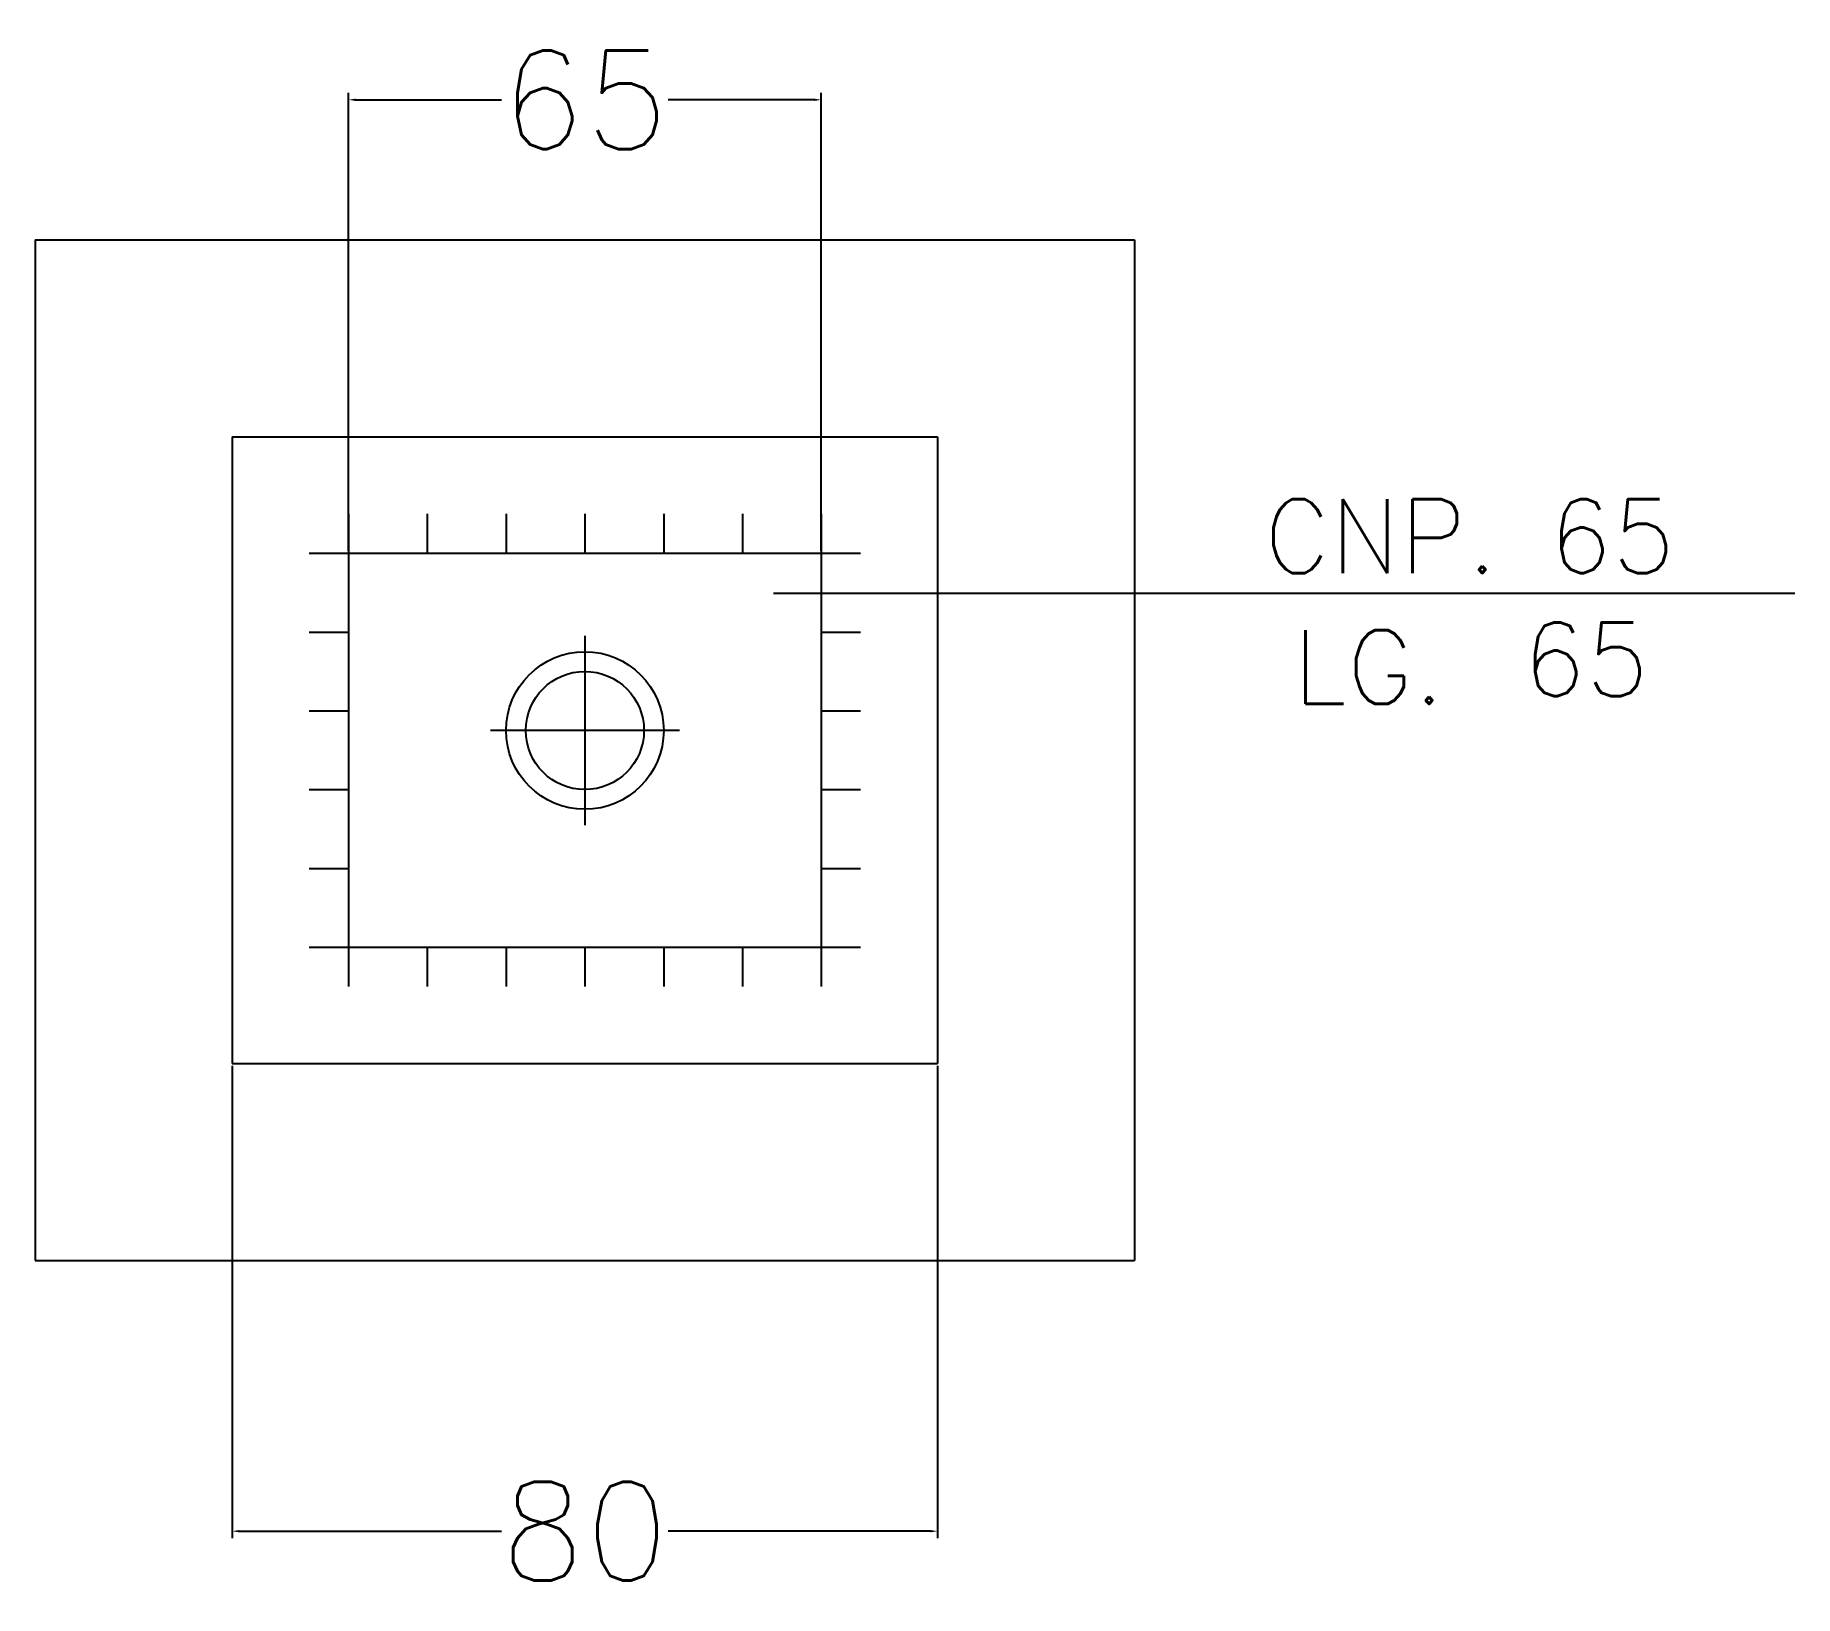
# Model space of a CAD drawing. Header units: metres. Extents: x 444 to 3227, y -3167 to -392.
# Drawn here: x 1438.2 to 1482.87, y -2891.44 to -2851.82 of the extents above; entities that cross this region are included whole.
import ezdxf

# ---------------------------------------------------------------- set-up
doc = ezdxf.new("R2010")
doc.units = ezdxf.units.M
doc.layers.get('DEFPOINTS').update_dxf_attribs({"linetype": 'CONTINUOUS'})
for name, color, linetype in [('BANGUNAN', 7, 'CONTINUOUS'), ('DIMENSI', 7, 'CONTINUOUS'), ('TEX', 7, 'CONTINUOUS')]:
    doc.layers.add(name, color=color, linetype=linetype)
doc.styles.get("Standard").update_dxf_attribs({"font": 'Simplex.shx', "height": 2.5})
doc.dimstyles.get("Standard").update_dxf_attribs({"dimtxt": 0.18, "dimasz": 0.18, "dimexe": 0.18, "dimexo": 0.0625, "dimgap": 0.09, "dimtad": 0, "dimtih": 1, "dimtoh": 1, "dimdec": 4, "dimzin": 0, "dimdsep": 46, "dimtxsty": 'Standard', "dimcen": 0.09, "dimadec": 0, "dimazin": 0, "dimtfac": 1, "dimtdec": 4, "dimtofl": 0, "dimtmove": 0, "dimatfit": 3, "dimfxl": 1, "dimtolj": 1, "dimtzin": 0, "dimarcsym": 0})

msp = doc.modelspace()

# ---------------------------------------------------------------- texts
at = {"layer": 'TEX', "color": 2}
for s, p in [('CNP. 65', (1469.38913, -2865.48174)), ('LG.', (1470.12793, -2868.80262)), ('65', (1475.95383, -2868.60674))]:
    msp.add_text(s, height=1.875, dxfattribs=at).set_placement(p)

# ---------------------------------------------------------------- blocks, each defined once
blk = doc.blocks.new('*D355')
at = {"layer": 'DEFPOINTS', "color": 0}
for p in [(1458.155, -2853.465), (1446.155, -2864.977), (1458.155, -2864.977)]:
    blk.add_point(p, dxfattribs=at)
at = {"layer": 'DIMENSI', "color": 0, "lineweight": -2}
for p, q in [((1446.155, -2864.914), (1446.155, -2853.285)), ((1446.335, -2853.465), (1450.041, -2853.465)), ((1457.975, -2853.465), (1454.269, -2853.465)), ((1458.155, -2864.914), (1458.155, -2853.285))]:
    blk.add_line(p, q, dxfattribs=at)
at = {"layer": 'DIMENSI', "color": 0}
for points in [[(1446.335, -2853.435), (1446.335, -2853.495), (1446.155, -2853.465)], [(1457.975, -2853.435), (1457.975, -2853.495), (1458.155, -2853.465)]]:
    blk.add_solid(points, dxfattribs=at)
at = {"layer": 'DIMENSI', "color": 0, "insert": (1452.155, -2853.465), "char_height": 2.5, "attachment_point": 5}
blk.add_mtext('\\A1;65', dxfattribs=at)
blk = doc.blocks.new('*D356')
at = {"layer": 'DEFPOINTS', "color": 0}
for p in [(1443.202, -2877.93), (1461.108, -2877.93), (1461.108, -2889.804)]:
    blk.add_point(p, dxfattribs=at)
at = {"layer": 'DIMENSI', "color": 0, "lineweight": -2}
for p, q in [((1443.202, -2877.992), (1443.202, -2889.984)), ((1461.108, -2877.992), (1461.108, -2889.984)), ((1443.382, -2889.804), (1450.041, -2889.804)), ((1460.928, -2889.804), (1454.269, -2889.804))]:
    blk.add_line(p, q, dxfattribs=at)
at = {"layer": 'DIMENSI', "color": 0}
for points in [[(1443.382, -2889.774), (1443.382, -2889.834), (1443.202, -2889.804)], [(1460.928, -2889.774), (1460.928, -2889.834), (1461.108, -2889.804)]]:
    blk.add_solid(points, dxfattribs=at)
at = {"layer": 'DIMENSI', "color": 0, "insert": (1452.155, -2889.804), "char_height": 2.5, "attachment_point": 5}
blk.add_mtext('\\A1;80', dxfattribs=at)

# ---------------------------------------------------------------- dimensions: what is measured, and where the dimension line sits
at = {"layer": 'DIMENSI', "color": 2}
for base, p1, p2, text, picture, middle in [((1458.15526, -2853.46488), (1446.15526, -2864.9767), (1458.15526, -2864.9767), '65', '*D355', (1452.15526, -2853.46488)), ((1461.10846, -2889.80414), (1443.20206, -2877.9299), (1461.10846, -2877.9299), '80', '*D356', (1452.15526, -2889.80414))]:
    dim = msp.add_linear_dim(base=base, p1=p1, p2=p2, text=text, dimstyle='Standard', dxfattribs=at)
    dim.commit()
    dim.dimension.update_dxf_attribs({"geometry": picture, "text_midpoint": middle})

# ---------------------------------------------------------------- linework, layer by layer
at = {"layer": 'BANGUNAN', "color": 2, "linetype": 'ByBlock'}
for p, q in [((1438.20206, -2857.0235), (1438.20206, -2882.9299)), ((1438.20206, -2857.0235), (1466.10846, -2857.0235)), ((1466.10846, -2857.0235), (1466.10846, -2882.9299)), ((1443.20206, -2862.0235), (1443.20206, -2877.9299)), ((1443.20206, -2862.0235), (1461.10846, -2862.0235)), ((1461.10846, -2862.0235), (1461.10846, -2877.9299)), ((1446.15526, -2863.9767), (1446.15526, -2875.9767)), ((1448.15526, -2863.9767), (1448.15526, -2864.9767)), ((1450.15526, -2863.9767), (1450.15526, -2864.9767)), ((1452.15526, -2863.9767), (1452.15526, -2864.9767)), ((1454.15526, -2863.9767), (1454.15526, -2864.9767)), ((1456.15526, -2863.9767), (1456.15526, -2864.9767)), ((1458.15526, -2863.9767), (1458.15526, -2874.9767)), ((1458.15526, -2863.9767), (1458.15526, -2875.9767)), ((1445.15526, -2864.9767), (1458.15526, -2864.9767)), ((1458.15526, -2864.9767), (1459.15526, -2864.9767)), ((1445.15526, -2866.9767), (1446.15526, -2866.9767)), ((1458.15526, -2866.9767), (1459.15526, -2866.9767)), ((1445.15526, -2868.9767), (1446.15526, -2868.9767)), ((1458.15526, -2868.9767), (1459.15526, -2868.9767)), ((1445.15526, -2870.9767), (1446.15526, -2870.9767)), ((1458.15526, -2870.9767), (1459.15526, -2870.9767)), ((1445.15526, -2872.9767), (1446.15526, -2872.9767)), ((1458.15526, -2872.9767), (1459.15526, -2872.9767)), ((1445.15526, -2874.9767), (1446.15526, -2874.9767)), ((1446.15526, -2874.9767), (1458.15526, -2874.9767)), ((1448.15526, -2874.9767), (1448.15526, -2875.9767)), ((1450.15526, -2874.9767), (1450.15526, -2875.9767)), ((1452.15526, -2874.9767), (1452.15526, -2875.9767)), ((1454.15526, -2874.9767), (1454.15526, -2875.9767)), ((1456.15526, -2874.9767), (1456.15526, -2875.9767)), ((1458.15526, -2874.9767), (1459.15526, -2874.9767)), ((1443.20206, -2877.9299), (1461.10846, -2877.9299)), ((1438.20206, -2882.9299), (1466.10846, -2882.9299))]:
    msp.add_line(p, q, dxfattribs=at)
at = {"layer": 'BANGUNAN', "color": 1}
for p, q in [((1452.15526, -2867.0767), (1452.15526, -2871.8767)), ((1454.55526, -2869.4767), (1449.75526, -2869.4767))]:
    msp.add_line(p, q, dxfattribs=at)
for radius in [2, 1.5]:
    msp.add_circle((1452.15526, -2869.4767), radius, dxfattribs=at)
at = {"layer": 'TEX', "color": 2}
msp.add_line((1456.94026, -2865.99374), (1482.86678, -2865.99374), dxfattribs=at)

msp.set_redraw_order([(e.dxf.handle, doc.entitydb.next_handle()) for e in msp.query("TEXT MTEXT ATTDEF DIMENSION ARC_DIMENSION")])  # texts and dimensions are drawn at this point

doc.saveas('drawing.dxf')
